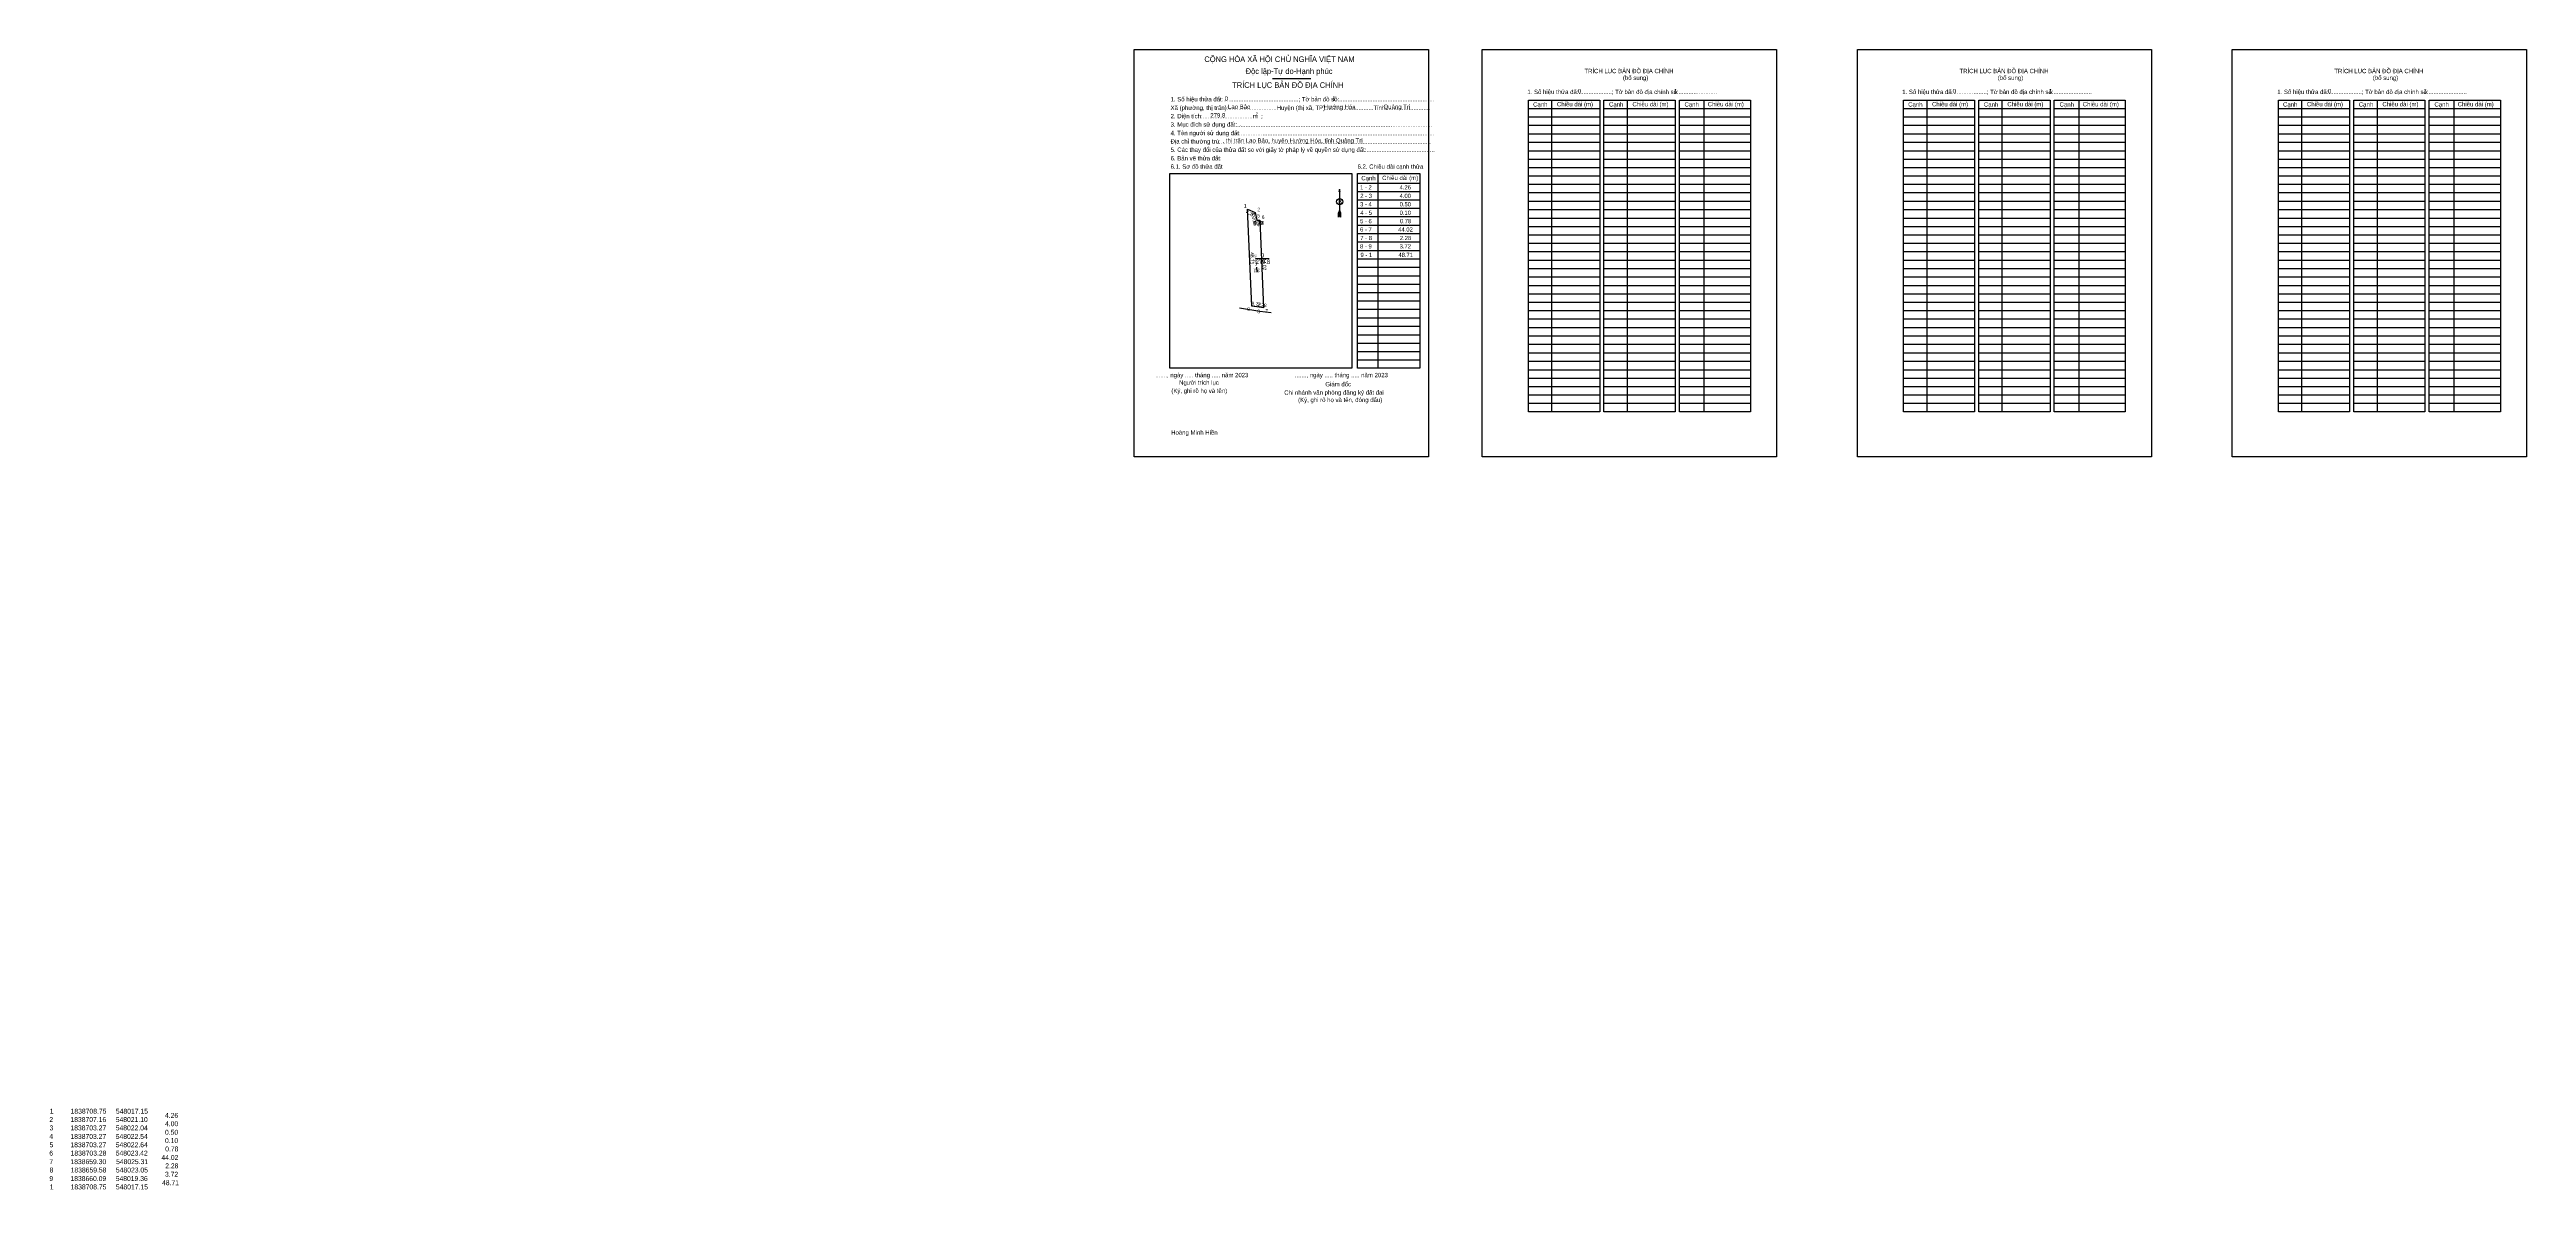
# Model space of a CAD drawing. Extents: x 547414 to 548661, y 1838216 to 1838789.
import ezdxf

# ---------------------------------------------------------------- set-up
doc = ezdxf.new("R2010")
doc.units = 0
for name, color, linetype in [('Level 1', 7, 'Continuous'), ('Level 10', 7, 'Continuous'), ('Level 13', 7, 'Continuous'), ('Level 2', 7, 'Continuous'), ('Level 23', 7, 'Continuous'), ('Level 49', 7, 'Continuous'), ('Level 52', 7, 'Continuous'), ('Level 53', 7, 'Continuous'), ('Level 6', 7, 'Continuous'), ('Level 9', 7, 'Continuous')]:
    doc.layers.add(name, color=color, linetype=linetype)

msp = doc.modelspace()

# ---------------------------------------------------------------- linework, layer by layer
at = {"layer": 'Level 1'}
for p, q in [((547960.2, 1838789.2), (547960.2, 1838789.2)), ((548135.4, 1838789.2), (548135.4, 1838789.2)), ((548158.7, 1838759.5), (548194.5, 1838759.5)), ((548170.3, 1838763.8), (548170.3, 1838606.9)), ((548196.6, 1838759.5), (548232.5, 1838759.5)), ((548208.3, 1838763.8), (548208.3, 1838606.9)), ((548234.6, 1838759.5), (548270.4, 1838759.5)), ((548247, 1838763.8), (548247, 1838606.9)), ((548347.4, 1838759.5), (548383.2, 1838759.5)), ((548359.1, 1838763.8), (548359.1, 1838606.9)), ((548385.4, 1838759.5), (548421.2, 1838759.5)), ((548397, 1838763.8), (548397, 1838606.9)), ((548423.3, 1838759.5), (548459.1, 1838759.5)), ((548435.7, 1838763.8), (548435.7, 1838606.9)), ((548536.2, 1838759.5), (548572, 1838759.5)), ((548547.8, 1838763.8), (548547.8, 1838606.9)), ((548574.1, 1838759.5), (548609.9, 1838759.5)), ((548585.8, 1838763.8), (548585.8, 1838606.9)), ((548612.1, 1838759.5), (548647.9, 1838759.5)), ((548624.4, 1838763.8), (548624.4, 1838606.9)), ((548158.7, 1838755.3), (548194.5, 1838755.3)), ((548158.7, 1838751.1), (548194.5, 1838751.1)), ((548158.7, 1838746.8), (548194.5, 1838746.8)), ((548196.6, 1838755.3), (548232.5, 1838755.3)), ((548196.6, 1838751.1), (548232.5, 1838751.1)), ((548196.6, 1838746.8), (548232.5, 1838746.8)), ((548234.6, 1838755.3), (548270.4, 1838755.3)), ((548234.6, 1838751.1), (548270.4, 1838751.1)), ((548234.6, 1838746.8), (548270.4, 1838746.8)), ((548347.4, 1838755.3), (548383.2, 1838755.3)), ((548347.4, 1838751.1), (548383.2, 1838751.1)), ((548347.4, 1838746.8), (548383.2, 1838746.8)), ((548385.4, 1838755.3), (548421.2, 1838755.3)), ((548385.4, 1838751.1), (548421.2, 1838751.1)), ((548385.4, 1838746.8), (548421.2, 1838746.8)), ((548423.3, 1838755.3), (548459.1, 1838755.3)), ((548423.3, 1838751.1), (548459.1, 1838751.1)), ((548423.3, 1838746.8), (548459.1, 1838746.8)), ((548536.2, 1838755.3), (548572, 1838755.3)), ((548536.2, 1838751.1), (548572, 1838751.1)), ((548536.2, 1838746.8), (548572, 1838746.8)), ((548574.1, 1838755.3), (548609.9, 1838755.3)), ((548574.1, 1838751.1), (548609.9, 1838751.1)), ((548574.1, 1838746.8), (548609.9, 1838746.8)), ((548612.1, 1838755.3), (548647.9, 1838755.3)), ((548612.1, 1838751.1), (548647.9, 1838751.1)), ((548612.1, 1838746.8), (548647.9, 1838746.8)), ((548158.7, 1838742.6), (548194.5, 1838742.6)), ((548158.7, 1838738.3), (548194.5, 1838738.3)), ((548158.7, 1838734.1), (548194.5, 1838734.1)), ((548196.6, 1838742.6), (548232.5, 1838742.6)), ((548196.6, 1838738.3), (548232.5, 1838738.3)), ((548196.6, 1838734.1), (548232.5, 1838734.1)), ((548234.6, 1838742.6), (548270.4, 1838742.6)), ((548234.6, 1838738.3), (548270.4, 1838738.3)), ((548234.6, 1838734.1), (548270.4, 1838734.1)), ((548347.4, 1838742.6), (548383.2, 1838742.6)), ((548347.4, 1838738.3), (548383.2, 1838738.3)), ((548347.4, 1838734.1), (548383.2, 1838734.1)), ((548385.4, 1838742.6), (548421.2, 1838742.6)), ((548385.4, 1838738.3), (548421.2, 1838738.3)), ((548385.4, 1838734.1), (548421.2, 1838734.1)), ((548423.3, 1838742.6), (548459.1, 1838742.6)), ((548423.3, 1838738.3), (548459.1, 1838738.3)), ((548423.3, 1838734.1), (548459.1, 1838734.1)), ((548536.2, 1838742.6), (548572, 1838742.6)), ((548536.2, 1838738.3), (548572, 1838738.3)), ((548536.2, 1838734.1), (548572, 1838734.1)), ((548574.1, 1838742.6), (548609.9, 1838742.6)), ((548574.1, 1838738.3), (548609.9, 1838738.3)), ((548574.1, 1838734.1), (548609.9, 1838734.1)), ((548612.1, 1838742.6), (548647.9, 1838742.6)), ((548612.1, 1838738.3), (548647.9, 1838738.3)), ((548612.1, 1838734.1), (548647.9, 1838734.1)), ((547978.1, 1838726.8), (547978.1, 1838726.8)), ((548072.6, 1838722), (548104, 1838722)), ((548082.8, 1838726.8), (548082.8, 1838628.8)), ((548158.7, 1838729.9), (548194.5, 1838729.9)), ((548158.7, 1838725.6), (548194.5, 1838725.6)), ((548158.7, 1838721.4), (548194.5, 1838721.4)), ((548196.6, 1838729.9), (548232.5, 1838729.9)), ((548196.6, 1838725.6), (548232.5, 1838725.6)), ((548196.6, 1838721.4), (548232.5, 1838721.4)), ((548234.6, 1838729.9), (548270.4, 1838729.9)), ((548234.6, 1838725.6), (548270.4, 1838725.6)), ((548234.6, 1838721.4), (548270.4, 1838721.4)), ((548347.4, 1838729.9), (548383.2, 1838729.9)), ((548347.4, 1838725.6), (548383.2, 1838725.6)), ((548347.4, 1838721.4), (548383.2, 1838721.4)), ((548385.4, 1838729.9), (548421.2, 1838729.9)), ((548385.4, 1838725.6), (548421.2, 1838725.6)), ((548385.4, 1838721.4), (548421.2, 1838721.4)), ((548423.3, 1838729.9), (548459.1, 1838729.9)), ((548423.3, 1838725.6), (548459.1, 1838725.6)), ((548423.3, 1838721.4), (548459.1, 1838721.4)), ((548536.2, 1838729.9), (548572, 1838729.9)), ((548536.2, 1838725.6), (548572, 1838725.6)), ((548536.2, 1838721.4), (548572, 1838721.4)), ((548574.1, 1838729.9), (548609.9, 1838729.9)), ((548574.1, 1838725.6), (548609.9, 1838725.6)), ((548574.1, 1838721.4), (548609.9, 1838721.4)), ((548612.1, 1838729.9), (548647.9, 1838729.9)), ((548612.1, 1838725.6), (548647.9, 1838725.6)), ((548612.1, 1838721.4), (548647.9, 1838721.4)), ((548063.6, 1838719), (548063.6, 1838706.1)), ((548072.6, 1838717.8), (548104, 1838717.8)), ((548072.6, 1838713.6), (548104, 1838713.6)), ((548072.6, 1838709.3), (548104, 1838709.3)), ((548158.7, 1838717.2), (548194.5, 1838717.2)), ((548158.7, 1838712.9), (548194.5, 1838712.9)), ((548196.6, 1838717.2), (548232.5, 1838717.2)), ((548196.6, 1838712.9), (548232.5, 1838712.9)), ((548234.6, 1838717.2), (548270.4, 1838717.2)), ((548234.6, 1838712.9), (548270.4, 1838712.9)), ((548347.4, 1838717.2), (548383.2, 1838717.2)), ((548347.4, 1838712.9), (548383.2, 1838712.9)), ((548385.4, 1838717.2), (548421.2, 1838717.2)), ((548385.4, 1838712.9), (548421.2, 1838712.9)), ((548423.3, 1838717.2), (548459.1, 1838717.2)), ((548423.3, 1838712.9), (548459.1, 1838712.9)), ((548536.2, 1838717.2), (548572, 1838717.2)), ((548536.2, 1838712.9), (548572, 1838712.9)), ((548574.1, 1838717.2), (548609.9, 1838717.2)), ((548574.1, 1838712.9), (548609.9, 1838712.9)), ((548612.1, 1838717.2), (548647.9, 1838717.2)), ((548612.1, 1838712.9), (548647.9, 1838712.9)), ((548063.6, 1838708.3), (548063, 1838707)), ((548063, 1838704.8), (548063, 1838707)), ((548063.6, 1838706.1), (548063, 1838704.8)), ((548063.6, 1838708.3), (548064.1, 1838707)), ((548063.6, 1838708.1), (548064.1, 1838706.8)), ((548063.6, 1838707.9), (548064.1, 1838706.6)), ((548063.6, 1838707.7), (548064.1, 1838706.4)), ((548063.6, 1838707.5), (548064.1, 1838706.2)), ((548063.6, 1838707.3), (548064.1, 1838706)), ((548063.6, 1838707.2), (548064.1, 1838705.8)), ((548063.6, 1838707), (548064.1, 1838705.6)), ((548063.6, 1838706.8), (548064.1, 1838705.4)), ((548063.6, 1838706.6), (548064.1, 1838705.2)), ((548063.6, 1838706.4), (548064.1, 1838705.1)), ((548063.6, 1838706.1), (548064.1, 1838704.8)), ((548064.1, 1838704.8), (548064.1, 1838707)), ((548072.6, 1838705.1), (548104, 1838705.1)), ((548072.6, 1838700.8), (548104, 1838700.8)), ((548072.6, 1838696.6), (548104, 1838696.6)), ((548158.7, 1838708.7), (548194.5, 1838708.7)), ((548158.7, 1838704.4), (548194.5, 1838704.4)), ((548158.7, 1838700.2), (548194.5, 1838700.2)), ((548196.6, 1838708.7), (548232.5, 1838708.7)), ((548196.6, 1838704.4), (548232.5, 1838704.4)), ((548196.6, 1838700.2), (548232.5, 1838700.2)), ((548234.6, 1838708.7), (548270.4, 1838708.7)), ((548234.6, 1838704.4), (548270.4, 1838704.4)), ((548234.6, 1838700.2), (548270.4, 1838700.2)), ((548347.4, 1838708.7), (548383.2, 1838708.7)), ((548347.4, 1838704.4), (548383.2, 1838704.4)), ((548347.4, 1838700.2), (548383.2, 1838700.2)), ((548385.4, 1838708.7), (548421.2, 1838708.7)), ((548385.4, 1838704.4), (548421.2, 1838704.4)), ((548385.4, 1838700.2), (548421.2, 1838700.2)), ((548423.3, 1838708.7), (548459.1, 1838708.7)), ((548423.3, 1838704.4), (548459.1, 1838704.4)), ((548423.3, 1838700.2), (548459.1, 1838700.2)), ((548536.2, 1838708.7), (548572, 1838708.7)), ((548536.2, 1838704.4), (548572, 1838704.4)), ((548536.2, 1838700.2), (548572, 1838700.2)), ((548574.1, 1838708.7), (548609.9, 1838708.7)), ((548574.1, 1838704.4), (548609.9, 1838704.4)), ((548574.1, 1838700.2), (548609.9, 1838700.2)), ((548612.1, 1838708.7), (548647.9, 1838708.7)), ((548612.1, 1838704.4), (548647.9, 1838704.4)), ((548612.1, 1838700.2), (548647.9, 1838700.2)), ((548072.6, 1838692.4), (548104, 1838692.4)), ((548072.6, 1838688.1), (548104, 1838688.1)), ((548158.7, 1838696), (548194.5, 1838696)), ((548158.7, 1838691.7), (548194.5, 1838691.7)), ((548158.7, 1838687.5), (548194.5, 1838687.5)), ((548196.6, 1838696), (548232.5, 1838696)), ((548196.6, 1838691.7), (548232.5, 1838691.7)), ((548196.6, 1838687.5), (548232.5, 1838687.5)), ((548234.6, 1838696), (548270.4, 1838696)), ((548234.6, 1838691.7), (548270.4, 1838691.7)), ((548234.6, 1838687.5), (548270.4, 1838687.5)), ((548347.4, 1838696), (548383.2, 1838696)), ((548347.4, 1838691.7), (548383.2, 1838691.7)), ((548347.4, 1838687.5), (548383.2, 1838687.5)), ((548385.4, 1838696), (548421.2, 1838696)), ((548385.4, 1838691.7), (548421.2, 1838691.7)), ((548385.4, 1838687.5), (548421.2, 1838687.5)), ((548423.3, 1838696), (548459.1, 1838696)), ((548423.3, 1838691.7), (548459.1, 1838691.7)), ((548423.3, 1838687.5), (548459.1, 1838687.5)), ((548536.2, 1838696), (548572, 1838696)), ((548536.2, 1838691.7), (548572, 1838691.7)), ((548536.2, 1838687.5), (548572, 1838687.5)), ((548574.1, 1838696), (548609.9, 1838696)), ((548574.1, 1838691.7), (548609.9, 1838691.7)), ((548574.1, 1838687.5), (548609.9, 1838687.5)), ((548612.1, 1838696), (548647.9, 1838696)), ((548612.1, 1838691.7), (548647.9, 1838691.7)), ((548612.1, 1838687.5), (548647.9, 1838687.5)), ((548072.6, 1838683.9), (548104, 1838683.9)), ((548072.6, 1838679.7), (548104, 1838679.7)), ((548072.6, 1838675.4), (548104, 1838675.4)), ((548158.7, 1838683.2), (548194.5, 1838683.2)), ((548158.7, 1838679), (548194.5, 1838679)), ((548158.7, 1838674.8), (548194.5, 1838674.8)), ((548196.6, 1838683.2), (548232.5, 1838683.2)), ((548196.6, 1838679), (548232.5, 1838679)), ((548196.6, 1838674.8), (548232.5, 1838674.8)), ((548234.6, 1838683.2), (548270.4, 1838683.2)), ((548234.6, 1838679), (548270.4, 1838679)), ((548234.6, 1838674.8), (548270.4, 1838674.8)), ((548347.4, 1838683.2), (548383.2, 1838683.2)), ((548347.4, 1838679), (548383.2, 1838679)), ((548347.4, 1838674.8), (548383.2, 1838674.8)), ((548385.4, 1838683.2), (548421.2, 1838683.2)), ((548385.4, 1838679), (548421.2, 1838679)), ((548385.4, 1838674.8), (548421.2, 1838674.8)), ((548423.3, 1838683.2), (548459.1, 1838683.2)), ((548423.3, 1838679), (548459.1, 1838679)), ((548423.3, 1838674.8), (548459.1, 1838674.8)), ((548536.2, 1838683.2), (548572, 1838683.2)), ((548536.2, 1838679), (548572, 1838679)), ((548536.2, 1838674.8), (548572, 1838674.8)), ((548574.1, 1838683.2), (548609.9, 1838683.2)), ((548574.1, 1838679), (548609.9, 1838679)), ((548574.1, 1838674.8), (548609.9, 1838674.8)), ((548612.1, 1838683.2), (548647.9, 1838683.2)), ((548612.1, 1838679), (548647.9, 1838679)), ((548612.1, 1838674.8), (548647.9, 1838674.8)), ((548072.6, 1838671.2), (548104, 1838671.2)), ((548072.6, 1838666.9), (548104, 1838666.9)), ((548072.6, 1838662.7), (548104, 1838662.7)), ((548158.7, 1838670.5), (548194.5, 1838670.5)), ((548158.7, 1838666.3), (548194.5, 1838666.3)), ((548158.7, 1838662), (548194.5, 1838662)), ((548196.6, 1838670.5), (548232.5, 1838670.5)), ((548196.6, 1838666.3), (548232.5, 1838666.3)), ((548196.6, 1838662), (548232.5, 1838662)), ((548234.6, 1838670.5), (548270.4, 1838670.5)), ((548234.6, 1838666.3), (548270.4, 1838666.3)), ((548234.6, 1838662), (548270.4, 1838662)), ((548347.4, 1838670.5), (548383.2, 1838670.5)), ((548347.4, 1838666.3), (548383.2, 1838666.3)), ((548347.4, 1838662), (548383.2, 1838662)), ((548385.4, 1838670.5), (548421.2, 1838670.5)), ((548385.4, 1838666.3), (548421.2, 1838666.3)), ((548385.4, 1838662), (548421.2, 1838662)), ((548423.3, 1838670.5), (548459.1, 1838670.5)), ((548423.3, 1838666.3), (548459.1, 1838666.3)), ((548423.3, 1838662), (548459.1, 1838662)), ((548536.2, 1838670.5), (548572, 1838670.5)), ((548536.2, 1838666.3), (548572, 1838666.3)), ((548536.2, 1838662), (548572, 1838662)), ((548574.1, 1838670.5), (548609.9, 1838670.5)), ((548574.1, 1838666.3), (548609.9, 1838666.3)), ((548574.1, 1838662), (548609.9, 1838662)), ((548612.1, 1838670.5), (548647.9, 1838670.5)), ((548612.1, 1838666.3), (548647.9, 1838666.3)), ((548612.1, 1838662), (548647.9, 1838662)), ((548072.6, 1838658.5), (548104, 1838658.5)), ((548072.6, 1838654.2), (548104, 1838654.2)), ((548072.6, 1838650), (548104, 1838650)), ((548158.7, 1838657.8), (548194.5, 1838657.8)), ((548158.7, 1838653.6), (548194.5, 1838653.6)), ((548158.7, 1838649.3), (548194.5, 1838649.3)), ((548196.6, 1838657.8), (548232.5, 1838657.8)), ((548196.6, 1838653.6), (548232.5, 1838653.6)), ((548196.6, 1838649.3), (548232.5, 1838649.3)), ((548234.6, 1838657.8), (548270.4, 1838657.8)), ((548234.6, 1838653.6), (548270.4, 1838653.6)), ((548234.6, 1838649.3), (548270.4, 1838649.3)), ((548347.4, 1838657.8), (548383.2, 1838657.8)), ((548347.4, 1838653.6), (548383.2, 1838653.6)), ((548347.4, 1838649.3), (548383.2, 1838649.3)), ((548385.4, 1838657.8), (548421.2, 1838657.8)), ((548385.4, 1838653.6), (548421.2, 1838653.6)), ((548385.4, 1838649.3), (548421.2, 1838649.3)), ((548423.3, 1838657.8), (548459.1, 1838657.8)), ((548423.3, 1838653.6), (548459.1, 1838653.6)), ((548423.3, 1838649.3), (548459.1, 1838649.3)), ((548536.2, 1838657.8), (548572, 1838657.8)), ((548536.2, 1838653.6), (548572, 1838653.6)), ((548536.2, 1838649.3), (548572, 1838649.3)), ((548574.1, 1838657.8), (548609.9, 1838657.8)), ((548574.1, 1838653.6), (548609.9, 1838653.6)), ((548574.1, 1838649.3), (548609.9, 1838649.3)), ((548612.1, 1838657.8), (548647.9, 1838657.8)), ((548612.1, 1838653.6), (548647.9, 1838653.6)), ((548612.1, 1838649.3), (548647.9, 1838649.3)), ((548072.6, 1838645.7), (548104, 1838645.7)), ((548072.6, 1838641.5), (548104, 1838641.5)), ((548072.6, 1838637.3), (548104, 1838637.3)), ((548158.7, 1838645.1), (548194.5, 1838645.1)), ((548158.7, 1838640.9), (548194.5, 1838640.9)), ((548158.7, 1838636.6), (548194.5, 1838636.6)), ((548196.6, 1838645.1), (548232.5, 1838645.1)), ((548196.6, 1838640.9), (548232.5, 1838640.9)), ((548196.6, 1838636.6), (548232.5, 1838636.6)), ((548234.6, 1838645.1), (548270.4, 1838645.1)), ((548234.6, 1838640.9), (548270.4, 1838640.9)), ((548234.6, 1838636.6), (548270.4, 1838636.6)), ((548347.4, 1838645.1), (548383.2, 1838645.1)), ((548347.4, 1838640.9), (548383.2, 1838640.9)), ((548347.4, 1838636.6), (548383.2, 1838636.6)), ((548385.4, 1838645.1), (548421.2, 1838645.1)), ((548385.4, 1838640.9), (548421.2, 1838640.9)), ((548385.4, 1838636.6), (548421.2, 1838636.6)), ((548423.3, 1838645.1), (548459.1, 1838645.1)), ((548423.3, 1838640.9), (548459.1, 1838640.9)), ((548423.3, 1838636.6), (548459.1, 1838636.6)), ((548536.2, 1838645.1), (548572, 1838645.1)), ((548536.2, 1838640.9), (548572, 1838640.9)), ((548536.2, 1838636.6), (548572, 1838636.6)), ((548574.1, 1838645.1), (548609.9, 1838645.1)), ((548574.1, 1838640.9), (548609.9, 1838640.9)), ((548574.1, 1838636.6), (548609.9, 1838636.6)), ((548612.1, 1838645.1), (548647.9, 1838645.1)), ((548612.1, 1838640.9), (548647.9, 1838640.9)), ((548612.1, 1838636.6), (548647.9, 1838636.6)), ((548069.8, 1838628.8), (548069.8, 1838628.8)), ((548072.6, 1838633), (548104, 1838633)), ((548158.7, 1838632.4), (548194.5, 1838632.4)), ((548158.7, 1838628.1), (548194.5, 1838628.1)), ((548158.7, 1838623.9), (548194.5, 1838623.9)), ((548196.6, 1838632.4), (548232.5, 1838632.4)), ((548196.6, 1838628.1), (548232.5, 1838628.1)), ((548196.6, 1838623.9), (548232.5, 1838623.9)), ((548234.6, 1838632.4), (548270.4, 1838632.4)), ((548234.6, 1838628.1), (548270.4, 1838628.1)), ((548234.6, 1838623.9), (548270.4, 1838623.9)), ((548347.4, 1838632.4), (548383.2, 1838632.4)), ((548347.4, 1838628.1), (548383.2, 1838628.1)), ((548347.4, 1838623.9), (548383.2, 1838623.9)), ((548385.4, 1838632.4), (548421.2, 1838632.4)), ((548385.4, 1838628.1), (548421.2, 1838628.1)), ((548385.4, 1838623.9), (548421.2, 1838623.9)), ((548423.3, 1838632.4), (548459.1, 1838632.4)), ((548423.3, 1838628.1), (548459.1, 1838628.1)), ((548423.3, 1838623.9), (548459.1, 1838623.9)), ((548536.2, 1838632.4), (548572, 1838632.4)), ((548536.2, 1838628.1), (548572, 1838628.1)), ((548536.2, 1838623.9), (548572, 1838623.9)), ((548574.1, 1838632.4), (548609.9, 1838632.4)), ((548574.1, 1838628.1), (548609.9, 1838628.1)), ((548574.1, 1838623.9), (548609.9, 1838623.9)), ((548612.1, 1838632.4), (548647.9, 1838632.4)), ((548612.1, 1838628.1), (548647.9, 1838628.1)), ((548612.1, 1838623.9), (548647.9, 1838623.9)), ((548158.7, 1838619.7), (548194.5, 1838619.7)), ((548158.7, 1838615.4), (548194.5, 1838615.4)), ((548158.7, 1838611.2), (548194.5, 1838611.2)), ((548196.6, 1838619.7), (548232.5, 1838619.7)), ((548196.6, 1838615.4), (548232.5, 1838615.4)), ((548196.6, 1838611.2), (548232.5, 1838611.2)), ((548234.6, 1838619.7), (548270.4, 1838619.7)), ((548234.6, 1838615.4), (548270.4, 1838615.4)), ((548234.6, 1838611.2), (548270.4, 1838611.2)), ((548347.4, 1838619.7), (548383.2, 1838619.7)), ((548347.4, 1838615.4), (548383.2, 1838615.4)), ((548347.4, 1838611.2), (548383.2, 1838611.2)), ((548385.4, 1838619.7), (548421.2, 1838619.7)), ((548385.4, 1838615.4), (548421.2, 1838615.4)), ((548385.4, 1838611.2), (548421.2, 1838611.2)), ((548423.3, 1838619.7), (548459.1, 1838619.7)), ((548423.3, 1838615.4), (548459.1, 1838615.4)), ((548423.3, 1838611.2), (548459.1, 1838611.2)), ((548536.2, 1838619.7), (548572, 1838619.7)), ((548536.2, 1838615.4), (548572, 1838615.4)), ((548536.2, 1838611.2), (548572, 1838611.2)), ((548574.1, 1838619.7), (548609.9, 1838619.7)), ((548574.1, 1838615.4), (548609.9, 1838615.4)), ((548574.1, 1838611.2), (548609.9, 1838611.2)), ((548612.1, 1838619.7), (548647.9, 1838619.7)), ((548612.1, 1838615.4), (548647.9, 1838615.4)), ((548612.1, 1838611.2), (548647.9, 1838611.2)), ((548108.4, 1838584.3), (548108.4, 1838584.3)), ((548283.5, 1838584.3), (548283.5, 1838584.3))]:
    msp.add_line(p, q, dxfattribs=at)
for points in [[(548158.7, 1838763.8), (548194.5, 1838763.8), (548194.5, 1838606.9), (548158.7, 1838606.9)], [(548196.6, 1838763.8), (548232.5, 1838763.8), (548232.5, 1838606.9), (548196.6, 1838606.9)], [(548234.6, 1838763.8), (548270.4, 1838763.8), (548270.4, 1838606.9), (548234.6, 1838606.9)], [(548347.4, 1838763.8), (548383.2, 1838763.8), (548383.2, 1838606.9), (548347.4, 1838606.9)], [(548385.4, 1838763.8), (548421.2, 1838763.8), (548421.2, 1838606.9), (548385.4, 1838606.9)], [(548423.3, 1838763.8), (548459.1, 1838763.8), (548459.1, 1838606.9), (548423.3, 1838606.9)], [(548536.2, 1838763.8), (548572, 1838763.8), (548572, 1838606.9), (548536.2, 1838606.9)], [(548574.1, 1838763.8), (548609.9, 1838763.8), (548609.9, 1838606.9), (548574.1, 1838606.9)], [(548612.1, 1838763.8), (548647.9, 1838763.8), (548647.9, 1838606.9), (548612.1, 1838606.9)], [(547978.1, 1838726.8), (548069.8, 1838726.8), (548069.8, 1838628.8), (547978.1, 1838628.8)], [(548072.6, 1838726.8), (548104, 1838726.8), (548104, 1838628.8), (548072.6, 1838628.8)]]:
    msp.add_lwpolyline(points, close=True, dxfattribs=at)
msp.add_lwpolyline([(548063.9, 1838717.6), (548063.6, 1838719), (548063.2, 1838717.6)], dxfattribs=at)
msp.add_circle((548063.6, 1838712.6), 1.56, dxfattribs=at)
at = {"layer": 'Level 10'}
msp.add_lwpolyline([(548017.2, 1838708.8), (548021.1, 1838707.2), (548022, 1838703.3), (548022.5, 1838703.3), (548022.6, 1838703.3), (548023.4, 1838703.3), (548025.3, 1838659.3), (548023.1, 1838659.6), (548019.4, 1838660.1)], close=True, dxfattribs=at)
at = {"layer": 'Level 13'}
for p, q in [((548029.8, 1838774.6), (548049.1, 1838774.6)), ((548021.8, 1838679.7), (548022, 1838677.2))]:
    msp.add_line(p, q, dxfattribs=at)
at = {"layer": 'Level 2'}
for points in [[(547960.2, 1838789.2), (548108.3, 1838789.2), (548108.3, 1838584.3), (547960.2, 1838584.3)], [(548135.4, 1838789.2), (548283.5, 1838789.2), (548283.5, 1838584.3), (548135.4, 1838584.3)], [(548324.2, 1838789.2), (548472.3, 1838789.2), (548472.3, 1838584.3), (548324.2, 1838584.3)], [(548512.9, 1838789.2), (548661, 1838789.2), (548661, 1838584.3), (548512.9, 1838584.3)]]:
    msp.add_lwpolyline(points, close=True, dxfattribs=at)
at = {"layer": 'Level 23'}
msp.add_lwpolyline([(548013.2, 1838659.2), (548023.5, 1838657.6), (548029.1, 1838656.9)], dxfattribs=at)
at = {"layer": 'Level 9'}
msp.add_line((548021.3, 1838684), (548028.1, 1838684), dxfattribs=at)

# ---------------------------------------------------------------- texts
at = {"layer": 'Level 1'}
for s, height, p in [('TRÍCH LỤC BẢN ĐỒ ĐỊA CHÍNH', 2.826, (548009.5, 1838769.9)), ('TRÍCH LỤC BẢN ĐỒ ĐỊA CHÍNH', 2.19, (548186.8, 1838777.3)), ('(bổ sung)', 2.19, (548206.2, 1838773.9)), ('TRÍCH LỤC BẢN ĐỒ ĐỊA CHÍNH', 2.19, (548375.6, 1838777.3)), ('(bổ sung)', 2.19, (548394.9, 1838773.9)), ('TRÍCH LỤC BẢN ĐỒ ĐỊA CHÍNH', 2.19, (548564.3, 1838777.3)), ('(bổ sung)', 2.19, (548583.7, 1838773.9)), ('Xã (phường, thị trấn):.............................Huyện (thị xã, TP):............................Tỉnh:..........................', 2.1901, (547978.5, 1838758.8)), ('1. Số hiệu thửa đất:.............................................; Tờ bản đồ số:.........................................................', 2.1901, (547978.5, 1838763.1)), ('1. Số hiệu thửa đấ:....................; Tờ bản đồ địa chính số:.......................', 2.19, (548158.1, 1838766.8)), ('Cạnh', 2.19, (548161, 1838760.5)), ('Chiều dài (m)', 2.19, (548173, 1838760.6)), ('Cạnh', 2.19, (548199.2, 1838760.5)), ('Chiều dài (m)', 2.19, (548211, 1838760.6)), ('Cạnh', 2.19, (548237.2, 1838760.5)), ('Chiều dài (m)', 2.19, (548248.9, 1838760.6)), ('1. Số hiệu thửa đấ:....................; Tờ bản đồ địa chính số:.......................', 2.19, (548346.8, 1838766.8)), ('Cạnh', 2.19, (548349.8, 1838760.5)), ('Chiều dài (m)', 2.19, (548361.8, 1838760.6)), ('Cạnh', 2.19, (548387.9, 1838760.5)), ('Chiều dài (m)', 2.19, (548399.7, 1838760.6)), ('Cạnh', 2.19, (548426, 1838760.5)), ('Chiều dài (m)', 2.19, (548437.7, 1838760.6)), ('1. Số hiệu thửa đấ:....................; Tờ bản đồ địa chính số:.......................', 2.19, (548535.6, 1838766.8)), ('Cạnh', 2.19, (548538.5, 1838760.5)), ('Chiều dài (m)', 2.19, (548550.5, 1838760.6)), ('Cạnh', 2.19, (548576.6, 1838760.5)), ('Chiều dài (m)', 2.19, (548588.5, 1838760.6)), ('Cạnh', 2.19, (548614.7, 1838760.5)), ('Chiều dài (m)', 2.19, (548626.4, 1838760.6)), ('2. Diện tích:..............................m  ;', 2.19, (547978.5, 1838754.6)), ('3. Mục đích sử dụng đất:.....................................................................................................................', 2.1901, (547978.5, 1838750.4)), ('4. Tên người sử dụng đất:....................................................................................................................', 2.1901, (547978.5, 1838746.1)), ('2', 1.41, (548021.4, 1838756.1)), ('Địa chỉ thường trú:..............................................................................................................................', 2.1901, (547978.5, 1838741.9)), ('5. Các thay đổi của thửa đất so với giấy tờ pháp lý về quyền sử dụng đất:.........................................', 2.1901, (547978.5, 1838737.7)), ('6. Bản vẽ thửa đất:', 2.19, (547978.5, 1838733.4)), ('6.1. Sơ đồ thửa đất', 2.19, (547978.5, 1838729.2)), ('6.2. Chiều dài cạnh thửa', 2.19, (548072.6, 1838729.2)), ('Cạnh', 2.19, (548074.5, 1838723.4)), ('Chiều dài (m)', 2.19, (548085, 1838723.5)), ('B', 2.12, (548062.8, 1838711.5)), ('......., ngày ..... tháng ..... năm 2023', 2.19, (547970.8, 1838624.3)), ('Người trích lục', 2.19, (547982.8, 1838620.5)), ('......., ngày ..... tháng ..... năm 2023', 2.19, (548041, 1838624.3)), ('Giám đốc', 2.19, (548056.4, 1838619.7)), ('(Ký, ghi rõ họ và tên)', 2.19, (547978.9, 1838616.4)), ('Chi nhánh văn phòng đăng ký đất đai', 2.19, (548035.7, 1838615.5)), ('(Ký, ghi rõ họ và tên, đóng dấu)', 2.19, (548042.7, 1838611.8)), ('Hoàng Minh Hiền', 2.19, (547978.8, 1838595.4))]:
    msp.add_text(s, height=height, dxfattribs=at).set_placement(p)
at = {"layer": 'Level 13'}
for s, height, p in [('CỘNG HÒA XÃ HỘI CHỦ NGHĨA VIỆT NAM', 2.826, (547995.5, 1838782.9)), ('Độc lập-Tự do-Hạnh phúc', 2.826, (548016.3, 1838776.9)), ('0', 2.12, (548024, 1838684.6)), ('.', 2.12, (548020.3, 1838683)), ('279.8', 2.12, (548021.3, 1838681.3))]:
    msp.add_text(s, height=height, dxfattribs=at).set_placement(p)
for s, p in [('ONT+CLN', (548020.8, 1838686.1)), ('280', (548020.4, 1838679.1)), ('999', (548022.3, 1838679.1))]:
    msp.add_text(s, height=0.883, rotation=273.2407, dxfattribs=at).set_placement(p)
at = {"layer": 'Level 49'}
for s, rotation, p in [('4.26', 338.01, (548016.2, 1838706.8)), ('4.00', 283.5848, (548018.9, 1838706.9)), ('0.50', 0.4587, (548020.1, 1838701.1)), ('0.10', 0.4589, (548020.4, 1838701.1)), ('0.78', 0.4587, (548020.8, 1838701.1)), ('48.71', 272.6029, (548018.6, 1838687.2)), ('44.02', 272.4579, (548024.7, 1838684.2)), ('3.72', 352.0694, (548019.1, 1838660.6)), ('2.28', 352.978, (548022, 1838660.1))]:
    msp.add_text(s, height=1.77, rotation=rotation, dxfattribs=at).set_placement(p)
at = {"layer": 'Level 52'}
for s, p in [('3 - 4', (548073.9, 1838710.3)), ('1 - 2', (548073.9, 1838718.8)), ('2 - 3', (548074, 1838714.5)), ('4.26', (548093.8, 1838718.8)), ('4.00', (548093.8, 1838714.5)), ('0.50', (548093.8, 1838710.3)), ('4 - 5', (548074, 1838706)), ('5 - 6', (548073.9, 1838701.8)), ('6 - 7', (548073.9, 1838697.6)), ('44.02', (548093.1, 1838697.6)), ('0.10', (548093.8, 1838706)), ('0.78', (548093.9, 1838701.8)), ('7 - 8', (548074, 1838693.3)), ('8 - 9', (548073.9, 1838689.1)), ('9 - 1', (548074.1, 1838684.8)), ('48.71', (548093.2, 1838684.8)), ('3.72', (548093.8, 1838689.1)), ('2.28', (548093.9, 1838693.3))]:
    msp.add_text(s, height=2.12, dxfattribs=at).set_placement(p)
at = {"layer": 'Level 53'}
for s, p in [('2', (547414.1, 1838249.5)), ('3', (547414.2, 1838245.3)), ('1', (547414.3, 1838253.7)), ('1838708.75', (547424.8, 1838253.7)), ('1838707.16', (547424.7, 1838249.5)), ('1838703.27', (547424.7, 1838245.3)), ('548017.15', (547447.6, 1838253.7)), ('548021.10', (547447.5, 1838249.5)), ('548022.04', (547447.5, 1838245.3)), ('4.26', (547472.3, 1838251.6)), ('4.00', (547472.3, 1838247.4)), ('4', (547414.1, 1838241)), ('5', (547414.2, 1838236.8)), ('6', (547414.1, 1838232.6)), ('1838703.27', (547424.7, 1838241)), ('1838703.27', (547424.7, 1838236.8)), ('1838703.28', (547424.8, 1838232.6)), ('548022.54', (547447.5, 1838241)), ('548022.64', (547447.5, 1838236.8)), ('548023.42', (547447.5, 1838232.6)), ('0.50', (547472.3, 1838243.1)), ('0.10', (547472.3, 1838238.9)), ('0.78', (547472.4, 1838234.7)), ('7', (547414.1, 1838228.3)), ('8', (547414.2, 1838224.1)), ('1838659.30', (547424.7, 1838228.3)), ('1838659.58', (547424.8, 1838224.1)), ('548023.05', (547447.6, 1838224.1)), ('548025.31', (547447.7, 1838228.3)), ('44.02', (547470.5, 1838230.4)), ('3.72', (547472.3, 1838222)), ('2.28', (547472.4, 1838226.2)), ('9', (547414.1, 1838219.8)), ('1', (547414.3, 1838215.6)), ('1838660.09', (547424.7, 1838219.8)), ('1838708.75', (547424.8, 1838215.6)), ('548019.36', (547447.5, 1838219.8)), ('548017.15', (547447.6, 1838215.6)), ('48.71', (547470.8, 1838217.7))]:
    msp.add_text(s, height=2.47, dxfattribs=at).set_placement(p)
at = {"layer": 'Level 6'}
for s, p in [('0', (548005.7, 1838763.5)), ('Lao Bảo', (548007.4, 1838759.3)), ('Hướng Hóa', (548055.7, 1838759.2)), ('1', (548059.9, 1838763.5)), ('Quảng Trị', (548085.7, 1838759.3)), ('0', (548183.5, 1838767.2)), ('1', (548231.9, 1838767.2)), ('0', (548372.3, 1838767.2)), ('1', (548420.6, 1838767.2)), ('0', (548561, 1838767.2)), ('1', (548609.3, 1838767.2)), ('279.8', (547998.5, 1838755)), ('.', (548013.1, 1838750.7)), (', thị trấn Lao Bảo, huyện Hướng Hóa, tỉnh Quảng Trị', (548004.6, 1838742.3))]:
    msp.add_text(s, height=2.19, dxfattribs=at).set_placement(p)
at = {"layer": 'Level 9'}
for s, height, p in [('1', 1.77, (548015.4, 1838709.7)), ('2', 1.77, (548022.2, 1838707.8)), ('3', 1.77, (548020.1, 1838700.6)), ('3', 0.883, (548020.9, 1838702.6)), ('4', 1.77, (548022, 1838700.1)), ('5', 1.77, (548022.1, 1838704.7)), ('6', 1.77, (548024.4, 1838704)), ('9', 1.77, (548017.1, 1838657.7)), ('8', 1.77, (548022.2, 1838656.5)), ('7', 1.77, (548026.2, 1838656.8))]:
    msp.add_text(s, height=height, dxfattribs=at).set_placement(p)

doc.saveas('drawing.dxf')
